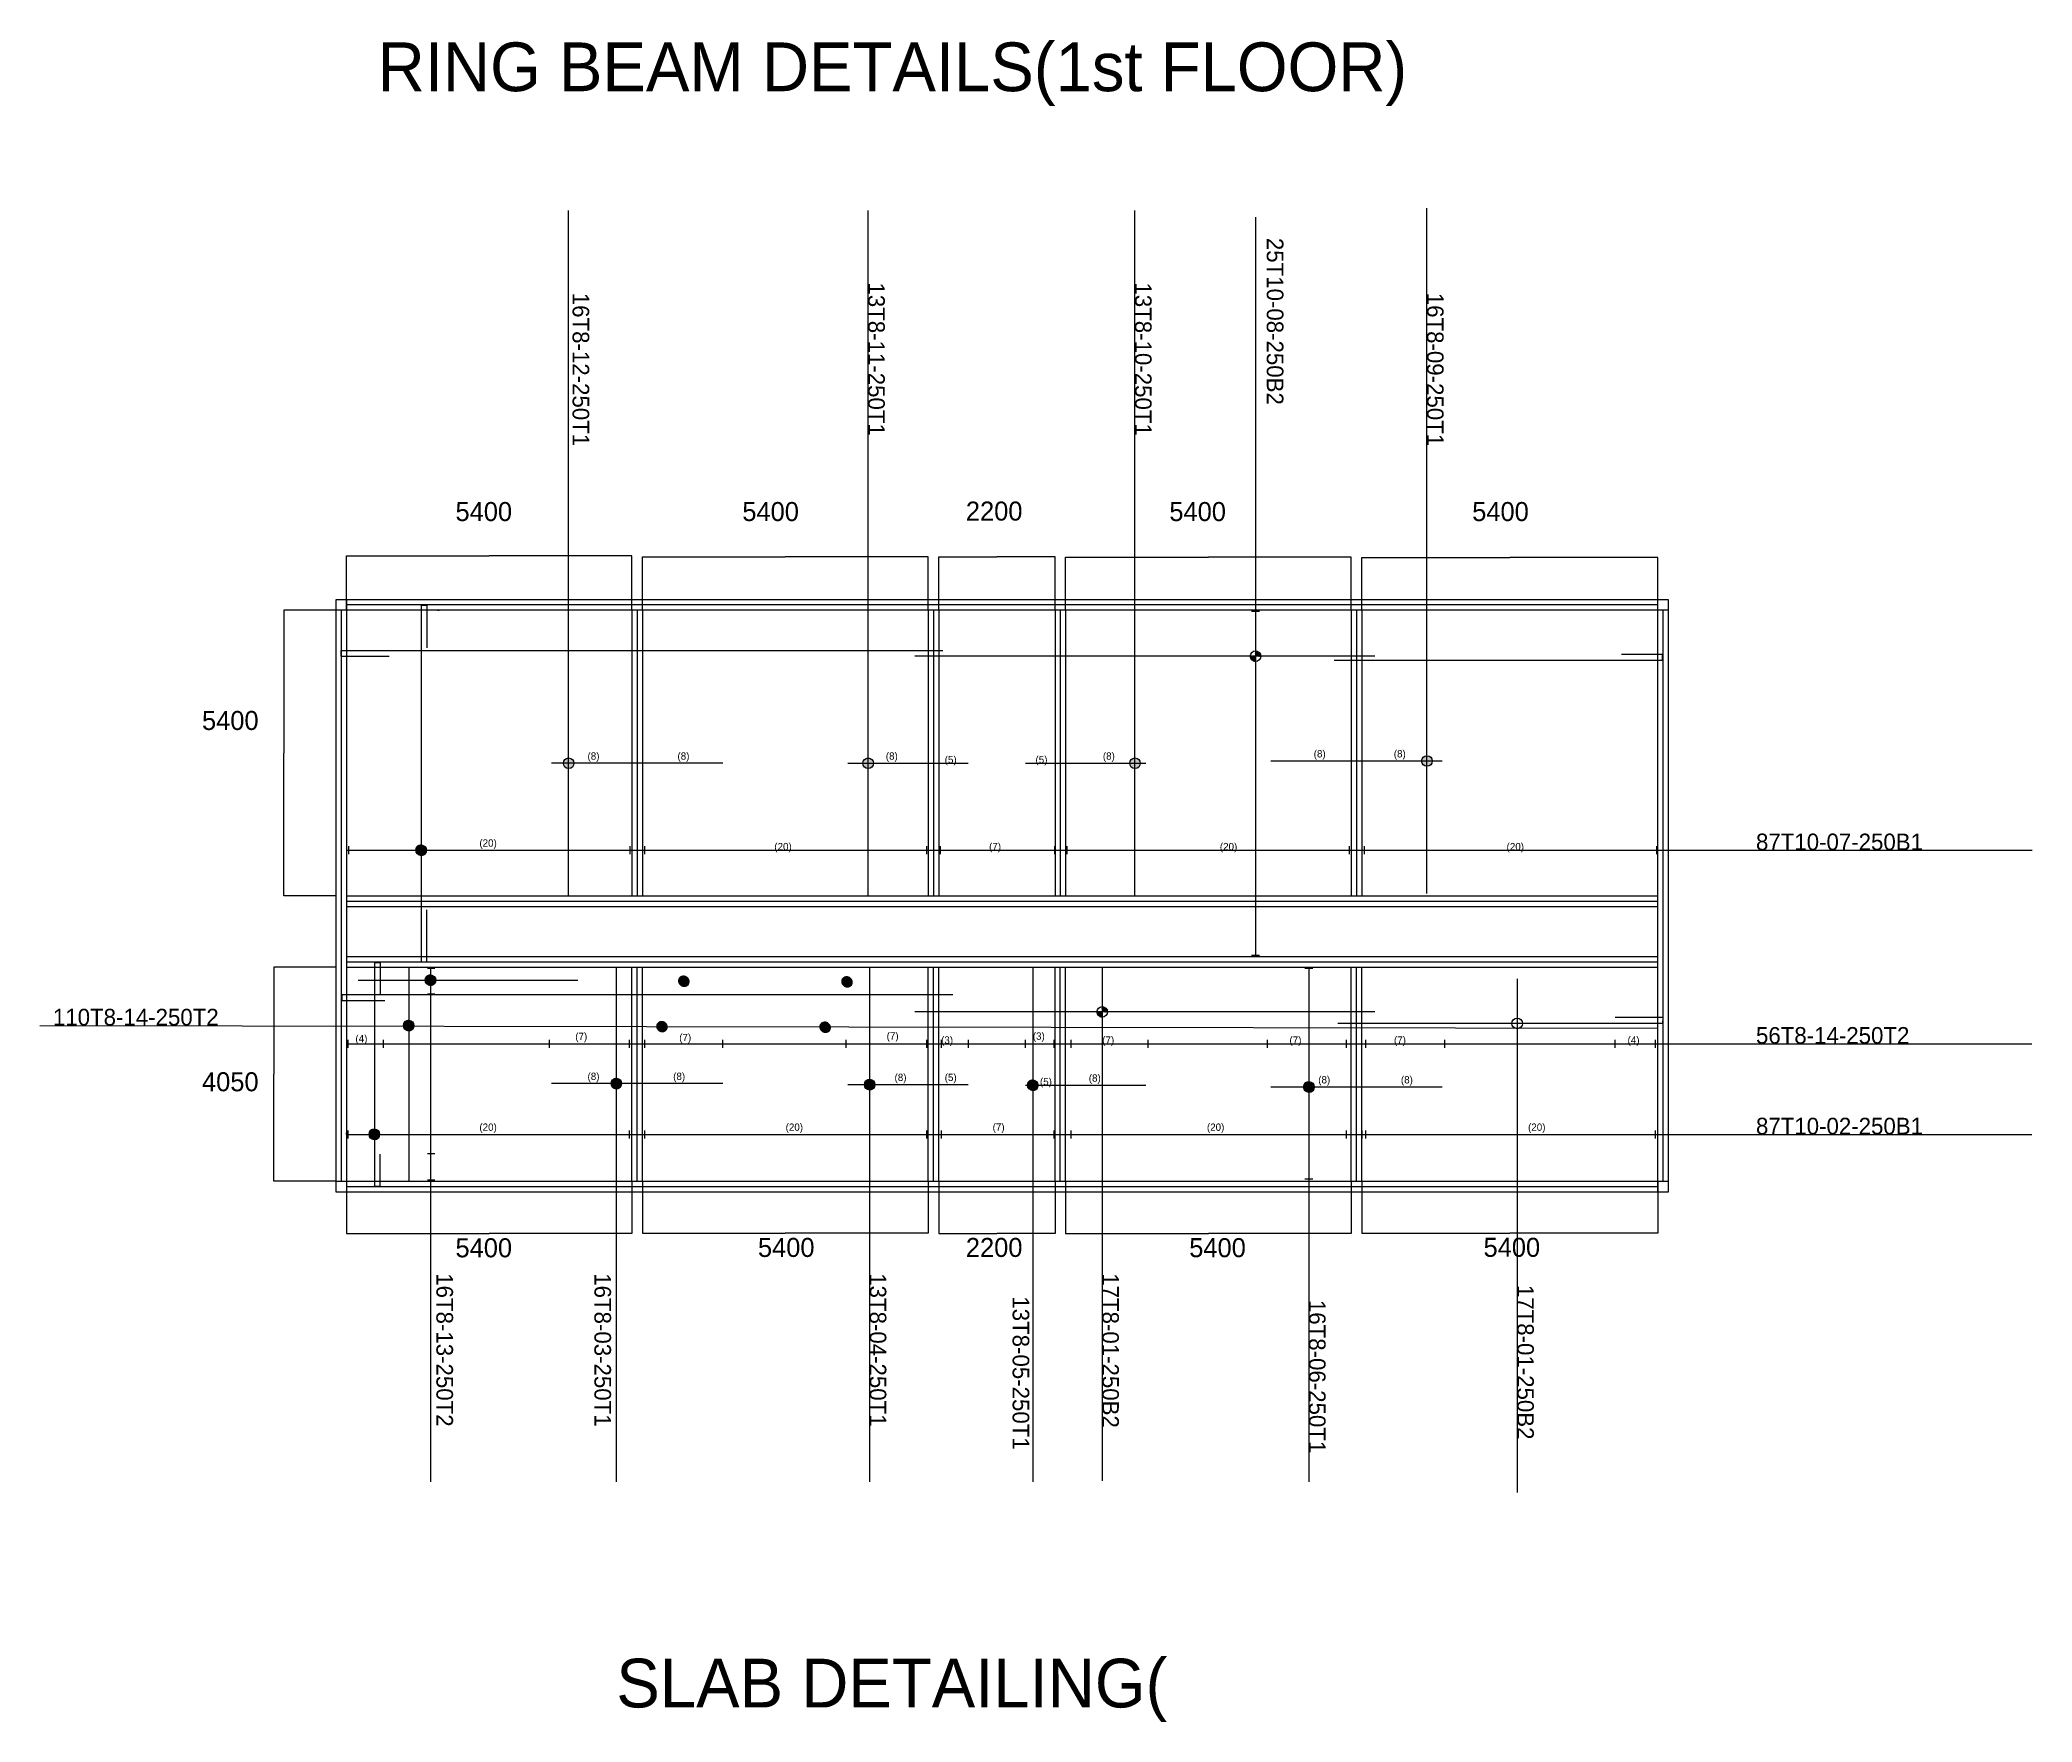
# Model space of a CAD drawing. Header units: millimetres. Extents: x 323482 to 503016, y 8175 to 72038.
# Drawn here: x 323482 to 361154, y 23275 to 55091 of the extents above; entities that cross this region are included whole.
import ezdxf

# ---------------------------------------------------------------- set-up
doc = ezdxf.new("R2010")
doc.units = ezdxf.units.MM
doc.header["$MEASUREMENT"] = 0
doc.dimstyles.get("Standard").update_dxf_attribs({"dimtxt": 0.18, "dimasz": 0.18, "dimexe": 0.18, "dimexo": 0.0625, "dimgap": 0.09, "dimtad": 0, "dimtih": 1, "dimtoh": 1, "dimdec": 4, "dimzin": 0, "dimdsep": 46, "dimtxsty": 'Standard', "dimcen": 0.09, "dimadec": 0, "dimazin": 0, "dimtfac": 1, "dimtdec": 4, "dimtofl": 0, "dimtmove": 0, "dimatfit": 3, "dimfxl": 1, "dimtolj": 1, "dimtzin": 0, "dimarcsym": 0})
pattern_1 = [(45, (-45111.84966636961, 248.315892408842), (-0.08838834764831845, 0.08838834764831845), [])]

msp = doc.modelspace()

# ---------------------------------------------------------------- texts
for s, height, p in [('RING BEAM DETAILS(1st FLOOR)', 922.4505464062095, (329870.7843901459, 54119.53009469889)), ('5400', 359.7619351819158, (331341.5711687342, 45990.12387214811)), ('5400', 359.7619351819158, (336765.0852611312, 45990.12387214811)), ('2200', 359.7619351819158, (340992.1995166787, 45999.28838944008)), ('5400', 359.7619351819158, (344839.6757957884, 45990.12387214811)), ('5400', 359.7619351819158, (350566.0620108047, 45990.12387214811)), ('5400', 359.7619351819158, (326548.2412148588, 42038.8647838526)), ('(8)', 138.4368276642635, (333838.2189474537, 41477.13629891433)), ('(8)', 138.4368276642635, (335538.8577427736, 41477.13629891433)), ('(8)', 138.4368276642635, (339477.9861506282, 41477.13629891433)), ('(5)', 138.4368276642635, (340591.7907957453, 41409.58857483289)), ('(5)', 138.4368276642635, (342308.7562818961, 41409.58857483289)), ('(8)', 138.4368276642635, (343582.5554501957, 41477.13629891433)), ('(8)', 138.4368276642635, (347569.0717993102, 41519.74903086021)), ('(8)', 138.4368276642635, (349083.4245674631, 41519.74903086021)), ('(20)', 138.4368276642635, (331793.3224616367, 39832.34156434006)), ('87T10-07-250B1', 314.657856836915, (355932.1513496487, 39764.79384025862)), ('(20)', 138.4368276642635, (337370.2194353701, 39764.79384025862)), ('(7)', 138.4368276642635, (341431.0371117466, 39764.79384025862)), ('(20)', 138.4368276642635, (345794.7577675232, 39764.79384025862)), ('(20)', 138.4368276642635, (351216.8091115155, 39764.79384025862)), ('110T8-14-250T2', 314.657856836915, (323729.4224294054, 36451.1527608403)), ('(4)', 138.4368276642635, (329449.3130100912, 36134.02027589037)), ('(7)', 138.4368276642635, (333606.6542732345, 36174.78388121399)), ('(7)', 138.4368276642635, (335572.342793517, 36154.22149903654)), ('(7)', 138.4368276642635, (339494.1010583902, 36183.67076161924)), ('(3)', 138.4368276642635, (340523.9385650188, 36105.94649085584)), ('(3)', 138.4368276642635, (342257.4979933642, 36180.94649085584)), ('(7)', 138.4368276642635, (343570.5364025254, 36105.94649085584)), ('(7)', 138.4368276642635, (347110.9639284535, 36105.94649085584)), ('(7)', 138.4368276642635, (349087.1051297931, 36105.94649085584)), ('(4)', 138.4368276642635, (353503.9191915717, 36105.94649085584)), ('56T8-14-250T2', 314.657856836915, (355932.1513496487, 36105.94646722475)), ('4050', 359.7619351819158, (326548.2412148588, 35206.4700869585)), ('(8)', 138.4368276642635, (333838.2189474537, 35419.05564966286)), ('(8)', 138.4368276642635, (335457.774918776, 35419.05564966286)), ('(8)', 138.4368276642635, (339643.6085691599, 35399.4125592186)), ('(5)', 138.4368276642635, (340591.7907957453, 35399.4125592186)), ('(5)', 138.4368276642635, (342393.0854879101, 35320.09396211024)), ('(8)', 138.4368276642635, (343316.3062715528, 35387.64168619167)), ('(8)', 138.4368276642635, (347655.344356226, 35354.49145358278)), ('(8)', 138.4368276642635, (349218.2946532629, 35354.49145358278)), ('87T10-02-250B1', 314.657856836915, (355932.1513496487, 34391.07478747902)), ('(20)', 138.4368276642635, (331793.3224616367, 34458.62251156045)), ('(20)', 138.4368276642635, (337584.143268273, 34458.62251156045)), ('(7)', 138.4368276642635, (341498.1232568661, 34458.62251156045)), ('(20)', 138.4368276642635, (345550.4013705885, 34458.62251156045)), ('(20)', 138.4368276642635, (351622.352162149, 34458.62251156045)), ('5400', 359.7619351819158, (331341.5711687342, 32066.34838502599)), ('5400', 359.7619351819158, (337060.4316849061, 32073.20941329026)), ('2200', 359.7619351819158, (340992.1995166787, 32073.20941329026)), ('5400', 359.7619351819158, (345215.5881787413, 32068.57762842277)), ('5400', 359.7619351819158, (350780.5630558827, 32075.86402468594)), ('SLAB DETAILING(', 922.4505464062095, (334382.1969362838, 23552.63594082074))]:
    msp.add_text(s, height=height).set_placement(p)
for s, p in [('25T10-08-250B2', (346681.7834997498, 51345.94025305217)), ('16T8-12-250T1', (333555.351196079, 50307.31704826211)), ('13T8-11-250T1', (339144.1173011758, 50502.80012363195)), ('13T8-10-250T1', (344189.3117574402, 50502.80012363195)), ('16T8-09-250T1', (349710.4701398821, 50307.31704826211)), ('16T8-13-250T2', (330980.1026437184, 31765.15886880086)), ('16T8-03-250T1', (333967.8556841667, 31765.15886880086)), ('13T8-04-250T1', (339172.8872234623, 31765.15886880086)), ('17T8-01-250B2', (343570.5363202752, 31765.15886880086)), ('13T8-05-250T1', (341875.8587218118, 31328.5405336615)), ('17T8-01-250B2', (351416.7305502151, 31544.79949260213)), ('16T8-06-250T1', (347479.1871235203, 31260.60979864281))]:
    msp.add_text(s, height=314.657856836915, rotation=270).set_placement(p)

# ---------------------------------------------------------------- blocks, each defined once
blk = doc.blocks.new('*D397')
at = {"color": 0, "lineweight": -2, "transparency": 16777216}
for p, q in [((329277.8386178822, 44303.60257771092), (329277.8386178822, 45332.28321071395)), ((329278.0186178822, 45332.10321071395), (331977.4486178822, 45332.10321071395)), ((334677.6586178822, 45332.10321071395), (331978.2286178822, 45332.10321071395)), ((334677.8386178822, 44303.60257771092), (334677.8386178822, 45332.28321071395))]:
    blk.add_line(p, q, dxfattribs=at)
at = {"color": 0, "transparency": 16777216}
for points in [[(329278.0186178822, 45332.13321071395), (329278.0186178822, 45332.07321071396), (329277.8386178822, 45332.10321071395)], [(334677.6586178822, 45332.13321071395), (334677.6586178822, 45332.07321071396), (334677.8386178822, 45332.10321071395)]]:
    blk.add_solid(points, dxfattribs=at)
at = {"layer": 'Defpoints', "color": 0, "transparency": 16777216}
for p in [(334677.8386178822, 45332.10321071395), (329277.8386178822, 44303.54007771092), (334677.8386178822, 44303.54007771092)]:
    blk.add_point(p, dxfattribs=at)
at = {"color": 0, "transparency": 16777216, "insert": (331977.8386178822, 45332.10321071395), "char_height": 0.18, "attachment_point": 5}
blk.add_mtext('\\A1;5400', dxfattribs=at)
blk = doc.blocks.new('*D398')
at = {"color": 0, "lineweight": -2, "transparency": 16777216}
for p, q in [((334877.8386178822, 44303.60257771092), (334877.8386178822, 45316.78878752569)), ((334878.0186178822, 45316.60878752569), (337577.4486178822, 45316.60878752569)), ((340277.6586178822, 45316.60878752569), (337578.2286178822, 45316.60878752569)), ((340277.8386178822, 44303.60257771092), (340277.8386178822, 45316.78878752569))]:
    blk.add_line(p, q, dxfattribs=at)
at = {"color": 0, "transparency": 16777216}
for points in [[(334878.0186178822, 45316.63878752568), (334878.0186178822, 45316.57878752569), (334877.8386178822, 45316.60878752569)], [(340277.6586178822, 45316.63878752568), (340277.6586178822, 45316.57878752569), (340277.8386178822, 45316.60878752569)]]:
    blk.add_solid(points, dxfattribs=at)
at = {"layer": 'Defpoints', "color": 0, "transparency": 16777216}
for p in [(340277.8386178822, 45316.60878752569), (334877.8386178822, 44303.54007771092), (340277.8386178822, 44303.54007771092)]:
    blk.add_point(p, dxfattribs=at)
at = {"color": 0, "transparency": 16777216, "insert": (337577.8386178822, 45316.60878752569), "char_height": 0.18, "attachment_point": 5}
blk.add_mtext('\\A1;5400', dxfattribs=at)
blk = doc.blocks.new('*D399')
at = {"color": 0, "lineweight": -2, "transparency": 16777216}
for p, q in [((340477.8386178822, 44303.60257771092), (340477.8386178822, 45315.55206945685)), ((340478.0186178822, 45315.37206945685), (341577.4486178822, 45315.37206945685)), ((342677.6586178822, 45315.37206945685), (341578.2286178822, 45315.37206945685)), ((342677.8386178822, 44303.60257771092), (342677.8386178822, 45315.55206945685))]:
    blk.add_line(p, q, dxfattribs=at)
at = {"color": 0, "transparency": 16777216}
for points in [[(340478.0186178822, 45315.40206945685), (340478.0186178822, 45315.34206945686), (340477.8386178822, 45315.37206945685)], [(342677.6586178822, 45315.40206945685), (342677.6586178822, 45315.34206945686), (342677.8386178822, 45315.37206945685)]]:
    blk.add_solid(points, dxfattribs=at)
at = {"layer": 'Defpoints', "color": 0, "transparency": 16777216}
for p in [(342677.8386178822, 45315.37206945685), (340477.8386178822, 44303.54007771092), (342677.8386178822, 44303.54007771092)]:
    blk.add_point(p, dxfattribs=at)
at = {"color": 0, "transparency": 16777216, "insert": (341577.8386178822, 45315.37206945685), "char_height": 0.18, "attachment_point": 5}
blk.add_mtext('\\A1;2200', dxfattribs=at)
blk = doc.blocks.new('*D400')
at = {"color": 0, "lineweight": -2, "transparency": 16777216}
for p, q in [((342877.8386178822, 44303.60257771092), (342877.8386178822, 45307.29677942077)), ((342878.0186178822, 45307.11677942076), (345577.4486178822, 45307.11677942076)), ((348277.6586178822, 45307.11677942076), (345578.2286178822, 45307.11677942076)), ((348277.8386178822, 44303.60257771092), (348277.8386178822, 45307.29677942077))]:
    blk.add_line(p, q, dxfattribs=at)
at = {"color": 0, "transparency": 16777216}
for points in [[(342878.0186178822, 45307.14677942076), (342878.0186178822, 45307.08677942077), (342877.8386178822, 45307.11677942076)], [(348277.6586178822, 45307.14677942076), (348277.6586178822, 45307.08677942077), (348277.8386178822, 45307.11677942076)]]:
    blk.add_solid(points, dxfattribs=at)
at = {"layer": 'Defpoints', "color": 0, "transparency": 16777216}
for p in [(348277.8386178822, 45307.11677942076), (342877.8386178822, 44303.54007771092), (348277.8386178822, 44303.54007771092)]:
    blk.add_point(p, dxfattribs=at)
at = {"color": 0, "transparency": 16777216, "insert": (345577.8386178822, 45307.11677942076), "char_height": 0.18, "attachment_point": 5}
blk.add_mtext('\\A1;5400', dxfattribs=at)
blk = doc.blocks.new('*D401')
at = {"color": 0, "lineweight": -2, "transparency": 16777216}
for p, q in [((348477.8386178822, 44303.60257771092), (348477.8386178822, 45301.48341678044)), ((348478.0186178822, 45301.30341678044), (351277.8206353126, 45301.30341678044)), ((354078.3726527429, 45301.30341678044), (351278.5706353126, 45301.30341678044)), ((354078.5526527429, 44303.60257771092), (354078.5526527429, 45301.48341678044))]:
    blk.add_line(p, q, dxfattribs=at)
at = {"color": 0, "transparency": 16777216}
for points in [[(348478.0186178822, 45301.33341678044), (348478.0186178822, 45301.27341678044), (348477.8386178822, 45301.30341678044)], [(354078.3726527429, 45301.33341678044), (354078.3726527429, 45301.27341678044), (354078.5526527429, 45301.30341678044)]]:
    blk.add_solid(points, dxfattribs=at)
at = {"layer": 'Defpoints', "color": 0, "transparency": 16777216}
for p in [(354078.5526527429, 45301.30341678044), (348477.8386178822, 44303.54007771092), (354078.5526527429, 44303.54007771092)]:
    blk.add_point(p, dxfattribs=at)
at = {"color": 0, "transparency": 16777216, "insert": (351278.1956353126, 45301.30341678044), "char_height": 0.18, "attachment_point": 5}
blk.add_mtext('\\A1;5601', dxfattribs=at)
blk = doc.blocks.new('*D402')
at = {"color": 0, "lineweight": -2, "transparency": 16777216}
for p, q in [((329277.8386178822, 33503.47757771092), (329277.8386178822, 32515.56967497052)), ((334677.8386178822, 33503.47757771092), (334677.8386178822, 32515.56967497052)), ((329278.0186178822, 32515.74967497052), (331977.4486178822, 32515.74967497052)), ((334677.6586178822, 32515.74967497052), (331978.2286178822, 32515.74967497052))]:
    blk.add_line(p, q, dxfattribs=at)
at = {"color": 0, "transparency": 16777216}
for points in [[(329278.0186178822, 32515.77967497052), (329278.0186178822, 32515.71967497053), (329277.8386178822, 32515.74967497052)], [(334677.6586178822, 32515.77967497052), (334677.6586178822, 32515.71967497053), (334677.8386178822, 32515.74967497052)]]:
    blk.add_solid(points, dxfattribs=at)
at = {"layer": 'Defpoints', "color": 0, "transparency": 16777216}
for p in [(329277.8386178822, 33503.54007771092), (334677.8386178822, 33503.54007771092), (334677.8386178822, 32515.74967497052)]:
    blk.add_point(p, dxfattribs=at)
at = {"color": 0, "transparency": 16777216, "insert": (331977.8386178822, 32515.74967497052), "char_height": 0.18, "attachment_point": 5}
blk.add_mtext('\\A1;5400', dxfattribs=at)
blk = doc.blocks.new('*D403')
at = {"color": 0, "lineweight": -2, "transparency": 16777216}
for p, q in [((334877.8386178822, 33503.47757771092), (334877.8386178822, 32522.4307032348)), ((340277.8386178822, 33503.47757771092), (340277.8386178822, 32522.4307032348)), ((334878.0186178822, 32522.6107032348), (337577.4486178822, 32522.6107032348)), ((340277.6586178822, 32522.6107032348), (337578.2286178822, 32522.6107032348))]:
    blk.add_line(p, q, dxfattribs=at)
at = {"color": 0, "transparency": 16777216}
for points in [[(334878.0186178822, 32522.6407032348), (334878.0186178822, 32522.5807032348), (334877.8386178822, 32522.6107032348)], [(340277.6586178822, 32522.6407032348), (340277.6586178822, 32522.5807032348), (340277.8386178822, 32522.6107032348)]]:
    blk.add_solid(points, dxfattribs=at)
at = {"layer": 'Defpoints', "color": 0, "transparency": 16777216}
for p in [(334877.8386178822, 33503.54007771092), (340277.8386178822, 33503.54007771092), (340277.8386178822, 32522.6107032348)]:
    blk.add_point(p, dxfattribs=at)
at = {"color": 0, "transparency": 16777216, "insert": (337577.8386178822, 32522.6107032348), "char_height": 0.18, "attachment_point": 5}
blk.add_mtext('\\A1;5400', dxfattribs=at)
blk = doc.blocks.new('*D404')
at = {"color": 0, "lineweight": -2, "transparency": 16777216}
for p, q in [((340477.8386178822, 33503.47757771092), (340477.8386178822, 32516.70398963144)), ((342677.8386178822, 33503.47757771092), (342677.8386178822, 32516.70398963144)), ((340478.0186178822, 32516.88398963144), (341577.4486178822, 32516.88398963144)), ((342677.6586178822, 32516.88398963144), (341578.2286178822, 32516.88398963144))]:
    blk.add_line(p, q, dxfattribs=at)
at = {"color": 0, "transparency": 16777216}
for points in [[(340478.0186178822, 32516.91398963144), (340478.0186178822, 32516.85398963144), (340477.8386178822, 32516.88398963144)], [(342677.6586178822, 32516.91398963144), (342677.6586178822, 32516.85398963144), (342677.8386178822, 32516.88398963144)]]:
    blk.add_solid(points, dxfattribs=at)
at = {"layer": 'Defpoints', "color": 0, "transparency": 16777216}
for p in [(340477.8386178822, 33503.54007771092), (342677.8386178822, 33503.54007771092), (342677.8386178822, 32516.88398963144)]:
    blk.add_point(p, dxfattribs=at)
at = {"color": 0, "transparency": 16777216, "insert": (341577.8386178822, 32516.88398963144), "char_height": 0.18, "attachment_point": 5}
blk.add_mtext('\\A1;2200', dxfattribs=at)
blk = doc.blocks.new('*D405')
at = {"color": 0, "lineweight": -2, "transparency": 16777216}
for p, q in [((342877.8386178822, 33503.47757771092), (342877.8386178822, 32517.79891836731)), ((348277.8386178822, 33503.47757771092), (348277.8386178822, 32517.79891836731)), ((342878.0186178822, 32517.97891836731), (345577.4486178822, 32517.97891836731)), ((348277.6586178822, 32517.97891836731), (345578.2286178822, 32517.97891836731))]:
    blk.add_line(p, q, dxfattribs=at)
at = {"color": 0, "transparency": 16777216}
for points in [[(342878.0186178822, 32518.0089183673), (342878.0186178822, 32517.94891836731), (342877.8386178822, 32517.97891836731)], [(348277.6586178822, 32518.0089183673), (348277.6586178822, 32517.94891836731), (348277.8386178822, 32517.97891836731)]]:
    blk.add_solid(points, dxfattribs=at)
at = {"layer": 'Defpoints', "color": 0, "transparency": 16777216}
for p in [(342877.8386178822, 33503.54007771092), (348277.8386178822, 33503.54007771092), (348277.8386178822, 32517.97891836731)]:
    blk.add_point(p, dxfattribs=at)
at = {"color": 0, "transparency": 16777216, "insert": (345577.8386178822, 32517.97891836731), "char_height": 0.18, "attachment_point": 5}
blk.add_mtext('\\A1;5400', dxfattribs=at)
blk = doc.blocks.new('*D406')
at = {"color": 0, "lineweight": -2, "transparency": 16777216}
for p, q in [((348477.8386178822, 33503.47757771092), (348477.8386178822, 32525.08531463047)), ((354078.5526527429, 33503.47757771092), (354078.5526527429, 32525.08531463047)), ((348478.0186178822, 32525.26531463047), (351277.8206353126, 32525.26531463047)), ((354078.3726527429, 32525.26531463047), (351278.5706353126, 32525.26531463047))]:
    blk.add_line(p, q, dxfattribs=at)
at = {"color": 0, "transparency": 16777216}
for points in [[(348478.0186178822, 32525.29531463047), (348478.0186178822, 32525.23531463047), (348477.8386178822, 32525.26531463047)], [(354078.3726527429, 32525.29531463047), (354078.3726527429, 32525.23531463047), (354078.5526527429, 32525.26531463047)]]:
    blk.add_solid(points, dxfattribs=at)
at = {"layer": 'Defpoints', "color": 0, "transparency": 16777216}
for p in [(348477.8386178822, 33503.54007771092), (354078.5526527429, 33503.54007771092), (354078.5526527429, 32525.26531463047)]:
    blk.add_point(p, dxfattribs=at)
at = {"color": 0, "transparency": 16777216, "insert": (351278.1956353126, 32525.26531463047), "char_height": 0.18, "attachment_point": 5}
blk.add_mtext('\\A1;5601', dxfattribs=at)
blk = doc.blocks.new('*D407')
at = {"color": 0, "lineweight": -2, "transparency": 16777216}
for p, q in [((329077.7761178823, 44303.54007771094), (328098.2620373058, 44303.54007771094)), ((328098.4420373058, 44303.36007771094), (328098.4420373058, 41603.72007771094)), ((328098.4420373058, 38903.72007771094), (328098.4420373058, 41603.36007771094)), ((329077.7761178823, 38903.54007771094), (328098.2620373058, 38903.54007771094))]:
    blk.add_line(p, q, dxfattribs=at)
at = {"color": 0, "transparency": 16777216}
for points in [[(328098.4120373058, 44303.36007771094), (328098.4720373058, 44303.36007771094), (328098.4420373058, 44303.54007771094)], [(328098.4120373058, 38903.72007771094), (328098.4720373058, 38903.72007771094), (328098.4420373058, 38903.54007771094)]]:
    blk.add_solid(points, dxfattribs=at)
at = {"layer": 'Defpoints', "color": 0, "transparency": 16777216}
for p in [(329077.8386178823, 44303.54007771094), (328098.4420373058, 38903.54007771094), (329077.8386178823, 38903.54007771094)]:
    blk.add_point(p, dxfattribs=at)
at = {"color": 0, "transparency": 16777216, "insert": (328098.4420373057, 41603.54007771084), "char_height": 0.18, "attachment_point": 5}
blk.add_mtext('\\A1;5400', dxfattribs=at)
blk = doc.blocks.new('*D408')
at = {"color": 0, "lineweight": -2, "transparency": 16777216}
for p, q in [((329077.7761178823, 37553.54007771094), (327906.1932960957, 37553.54007771094)), ((327906.3732960957, 37553.36007771094), (327906.3732960957, 35528.72007771093)), ((327906.3732960957, 33503.72007771094), (327906.3732960957, 35528.36007771093)), ((329077.7761178823, 33503.54007771094), (327906.1932960957, 33503.54007771094))]:
    blk.add_line(p, q, dxfattribs=at)
at = {"color": 0, "transparency": 16777216}
for points in [[(327906.3432960957, 37553.36007771094), (327906.4032960957, 37553.36007771094), (327906.3732960957, 37553.54007771094)], [(327906.3432960957, 33503.72007771094), (327906.4032960957, 33503.72007771094), (327906.3732960957, 33503.54007771094)]]:
    blk.add_solid(points, dxfattribs=at)
at = {"layer": 'Defpoints', "color": 0, "transparency": 16777216}
for p in [(327906.3732960957, 37553.54007771094), (329077.8386178823, 37553.54007771094), (329077.8386178823, 33503.54007771094)]:
    blk.add_point(p, dxfattribs=at)
at = {"color": 0, "transparency": 16777216, "insert": (327906.3732960956, 35528.54007771083), "char_height": 0.18, "attachment_point": 5}
blk.add_mtext('\\A1;4050', dxfattribs=at)

# ---------------------------------------------------------------- dimensions: what is measured, and where the dimension line sits
for base, p1, p2, override, picture, middle in [((334677.8386178822, 45332.10321071395), (329277.8386178822, 44303.54007771092), (334677.8386178822, 44303.54007771092), {"dimtih": 0, "dimdec": 0}, '*D397', (331977.8386178822, 45332.10321071395)), ((340277.8386178822, 45316.60878752569), (334877.8386178822, 44303.54007771092), (340277.8386178822, 44303.54007771092), {"dimdec": 0}, '*D398', (337577.8386178822, 45316.60878752569)), ((342677.8386178822, 45315.37206945685), (340477.8386178822, 44303.54007771092), (342677.8386178822, 44303.54007771092), {"dimdec": 0}, '*D399', (341577.8386178822, 45315.37206945685)), ((348277.8386178822, 45307.11677942076), (342877.8386178822, 44303.54007771092), (348277.8386178822, 44303.54007771092), {"dimdec": 0}, '*D400', (345577.8386178822, 45307.11677942076)), ((354078.5526527429, 45301.30341678044), (348477.8386178822, 44303.54007771092), (354078.5526527429, 44303.54007771092), {"dimdec": 0}, '*D401', (351278.1956353126, 45301.30341678044)), ((334677.8386178822, 32515.74967497052), (329277.8386178822, 33503.54007771092), (334677.8386178822, 33503.54007771092), {"dimdec": 0}, '*D402', (331977.8386178822, 32515.74967497052)), ((342677.8386178822, 32516.88398963144), (340477.8386178822, 33503.54007771092), (342677.8386178822, 33503.54007771092), {"dimdec": 0}, '*D404', (341577.8386178822, 32516.88398963144)), ((348277.8386178822, 32517.97891836731), (342877.8386178822, 33503.54007771092), (348277.8386178822, 33503.54007771092), {"dimdec": 0}, '*D405', (345577.8386178822, 32517.97891836731)), ((354078.5526527429, 32525.26531463047), (348477.8386178822, 33503.54007771092), (354078.5526527429, 33503.54007771092), {"dimdec": 0}, '*D406', (351278.1956353126, 32525.26531463047))]:
    dim = msp.add_linear_dim(base=base, p1=p1, p2=p2, dimstyle='Standard', override=override)
    dim.commit()
    dim.dimension.update_dxf_attribs({"geometry": picture, "text_midpoint": middle})
dim = msp.add_linear_dim(base=(328098.4420373058, 38903.54007771094), p1=(329077.8386178822, 44303.54007771092), p2=(329077.8386178822, 38903.54007771092), angle=90, dimstyle='Standard', override={"dimdec": 0})
dim.commit()
dim.dimension.update_dxf_attribs({"geometry": '*D407', "text_midpoint": (328098.4420373057, 41603.54007771084)})
dim = msp.add_linear_dim(base=(327906.3732960957, 37553.54007771094), p1=(329077.8386178822, 33503.54007771092), p2=(329077.8386178822, 37553.54007771092), angle=90, dimstyle='Standard', override={"dimdec": 0})
dim.commit()
dim.dimension.update_dxf_attribs({"geometry": '*D408', "text_midpoint": (327906.3732960956, 35528.54007771083), "dimtype": 160})
dim = msp.add_linear_dim(base=(340277.8386178822, 32522.6107032348), p1=(334877.8386178822, 33503.54007771092), p2=(340277.8386178822, 33503.54007771092), dimstyle='Standard', override={"dimdec": 0})
dim.commit()
dim.dimension.update_dxf_attribs({"geometry": '*D403', "text_midpoint": (337577.8386178822, 32522.6107032348), "dimtype": 160})

# ---------------------------------------------------------------- hatches: boundary and pattern name
h = msp.add_hatch()
h.set_pattern_fill('ANSI31', color=256)
h.set_pattern_definition(pattern_1)
h.paths.add_polyline_path([(346469.8405062133, 43534.8927447997), (346469.8405062133, 43434.8927447997), (346569.8405062133, 43434.89275403094, 0.4142135353354306)])
h.paths.add_polyline_path([(346469.8405062133, 43434.8927447997), (346369.8405062133, 43434.89273556847, 0.4142135353354439), (346469.8405062133, 43334.8927447997)])
h = msp.add_hatch()
h.set_pattern_fill('ANSI31', color=256, scale=10)
h.set_pattern_definition([(45, (333472.7118146406, 41452.34531813046), (-0.8838834764831844, 0.8838834764831844), [])])
h.paths.add_polyline_path([(333481.0961913452, 41509.58857483289, 0.4142135623730951), (333381.0961913452, 41409.58857483289), (333481.0961913452, 41409.58857483289)])
h.paths.add_polyline_path([(333481.0961913452, 41509.58857483289), (333481.0961913452, 41409.58857483289), (333581.0961913452, 41409.58857483289, 0.4142135623730951)])
h.paths.add_polyline_path([(333581.0961913452, 41409.58857483289), (333481.0961913452, 41409.58857483289), (333481.0961913452, 41309.58857483289, 0.4142135623730951)])
h.paths.add_polyline_path([(333481.0961913452, 41409.58857483289), (333381.0961913452, 41409.58857483289, 0.4142135623730951), (333481.0961913452, 41309.58857483289)])
h.paths.add_polyline_path([(339144.1173011758, 41509.58857483289), (339144.1173011758, 41409.58857483289), (339244.1173011758, 41409.58857483289, 0.4142135623730951)])
h.paths.add_polyline_path([(339244.1173011758, 41409.58857483289), (339144.1173011758, 41409.58857483289), (339144.1173011758, 41309.58857483289, 0.4142135623730924)])
h.paths.add_polyline_path([(339144.1173011758, 41409.58857483289), (339044.1173011758, 41409.58857483289, 0.4142135623730951), (339144.1173011758, 41309.58857483289)])
h.paths.add_polyline_path([(339144.1173011758, 41509.58857483289, 0.4142135623730951), (339044.1173011758, 41409.58857483289), (339144.1173011758, 41409.58857483289)])
h.paths.add_polyline_path([(344289.3117574402, 41409.58857483289), (344189.3117574402, 41409.58857483289), (344189.3117574402, 41309.58857483289, 0.4142135623730951)])
h.paths.add_polyline_path([(344189.3117574402, 41509.58857483289), (344189.3117574402, 41409.58857483289), (344289.3117574402, 41409.58857483289, 0.4142135623730951)])
h.paths.add_polyline_path([(344189.3117574402, 41509.58857483289, 0.4142135623730951), (344089.3117574402, 41409.58857483289), (344189.3117574402, 41409.58857483289)])
h.paths.add_polyline_path([(344189.3117574402, 41409.58857483289), (344089.3117574402, 41409.58857483289, 0.4142135623730951), (344189.3117574402, 41309.58857483289)])
h.paths.add_polyline_path([(349810.4701398821, 41452.20130677877), (349710.4701398821, 41452.20130677877), (349710.4701398821, 41352.20130677877, 0.4142135623731003)])
h.paths.add_polyline_path([(349710.4701398821, 41552.20130677877), (349710.4701398821, 41452.20130677877), (349810.4701398821, 41452.20130677877, 0.4142135623730951)])
h.paths.add_polyline_path([(349710.4701398821, 41552.20130677877, 0.4142135623730951), (349610.4701398821, 41452.20130677877), (349710.4701398821, 41452.20130677877)])
h.paths.add_polyline_path([(349710.4701398821, 41452.20130677877), (349610.4701398821, 41452.20130677877, 0.4142135623730951), (349710.4701398821, 41352.20130677877)])
h = msp.add_hatch()
h.set_pattern_fill('ANSI31', color=256)
h.set_pattern_definition(pattern_1)
h.paths.add_polyline_path([(330692.2402715398, 39864.79384025888, 0.4142135623737477), (330592.2402715398, 39764.79384025862), (330692.2402715398, 39764.79384025862)])
h.paths.add_polyline_path([(330792.2402715398, 39764.79384025862), (330692.2402715398, 39764.79384025862), (330692.2402715398, 39664.79384025888, 0.4142135623724476)])
h.paths.add_polyline_path([(330692.2402715398, 39864.79384025888), (330692.2402715398, 39764.79384025862), (330792.2402715398, 39764.79384025862, 0.4142135623740327)])
h.paths.add_polyline_path([(330692.2402715398, 39764.79384025862), (330592.2402715398, 39764.79384025862, 0.4142135623721575), (330692.2402715398, 39664.79384025888)])
h = msp.add_hatch()
h.set_pattern_fill('ANSI31', color=256, scale=10)
h.set_pattern_definition([(45, (330855.2568191329, 37346.68961359666), (-0.8838834764831844, 0.8838834764831844), [])])
h.paths.add_polyline_path([(330868.6123692433, 37406.84022289841, 0.4142135623730951), (330768.6123692433, 37306.84022289841), (330868.6123692433, 37306.84022289841)])
h.paths.add_polyline_path([(330968.6123692433, 37306.84022289841), (330868.6123692433, 37306.84022289841), (330868.6123692433, 37206.84022289841, 0.4142135623730951)])
h.paths.add_polyline_path([(330868.6123692433, 37406.84022289841), (330868.6123692433, 37306.84022289841), (330968.6123692433, 37306.84022289841, 0.4142135623730951)])
h.paths.add_polyline_path([(330868.6123692433, 37306.84022289841), (330768.6123692433, 37306.84022289841, 0.4142135623730951), (330868.6123692433, 37206.84022289841)])
h.paths.add_polyline_path([(335659.3026721757, 37387.19713245414), (335659.3026721757, 37287.19713245414), (335759.3026721757, 37287.19713245414, 0.4142135623730951)])
h.paths.add_polyline_path([(335659.3026721757, 37387.19713245414, 0.4142135623730951), (335559.3026721757, 37287.19713245414), (335659.3026721757, 37287.19713245414)])
h.paths.add_polyline_path([(335659.3026721757, 37287.19713245414), (335559.3026721757, 37287.19713245414, 0.4142135623730951), (335659.3026721757, 37187.19713245414)])
h.paths.add_polyline_path([(335759.3026721757, 37287.19713245414), (335659.3026721757, 37287.19713245414), (335659.3026721757, 37187.19713245414, 0.4142135623730951)])
h.paths.add_polyline_path([(338843.9133598274, 37275.42625942722), (338743.9133598274, 37275.42625942722), (338743.9133598274, 37175.42625942722, 0.4142135623730951)])
h.paths.add_polyline_path([(338743.9133598274, 37375.42625942722), (338743.9133598274, 37275.42625942722), (338843.9133598274, 37275.42625942722, 0.4142135623730951)])
h.paths.add_polyline_path([(338743.9133598274, 37375.42625942722, 0.4142135623730951), (338643.9133598274, 37275.42625942722), (338743.9133598274, 37275.42625942722)])
h.paths.add_polyline_path([(338743.9133598274, 37275.42625942722), (338643.9133598274, 37275.42625942722, 0.4142135623730951), (338743.9133598274, 37175.42625942722)])
h = msp.add_hatch()
h.set_pattern_fill('ANSI31', color=256, scale=10)
h.set_pattern_definition([(45, (330441.8321508655, 36488.43698341365), (-0.8838834764831844, 0.8838834764831844), [])])
h.paths.add_polyline_path([(330455.1877009758, 36548.5875927154, 0.4142135623730951), (330355.1877009758, 36448.5875927154), (330455.1877009758, 36448.5875927154)])
h.paths.add_polyline_path([(330555.1877009758, 36448.5875927154), (330455.1877009758, 36448.5875927154), (330455.1877009758, 36348.5875927154, 0.4142135623730951)])
h.paths.add_polyline_path([(330455.1877009758, 36548.5875927154), (330455.1877009758, 36448.5875927154), (330555.1877009758, 36448.5875927154, 0.4142135623730951)])
h.paths.add_polyline_path([(330455.1877009758, 36448.5875927154), (330355.1877009758, 36448.5875927154, 0.4142135623730951), (330455.1877009758, 36348.5875927154)])
h.paths.add_polyline_path([(335245.8780039082, 36528.94450227114), (335245.8780039082, 36428.94450227114), (335345.8780039082, 36428.94450227114, 0.4142135623730951)])
h.paths.add_polyline_path([(335245.8780039082, 36528.94450227114, 0.4142135623730951), (335145.8780039082, 36428.94450227114), (335245.8780039082, 36428.94450227114)])
h.paths.add_polyline_path([(335245.8780039082, 36428.94450227114), (335145.8780039082, 36428.94450227114, 0.4142135623730951), (335245.8780039082, 36328.94450227114)])
h.paths.add_polyline_path([(335345.8780039082, 36428.94450227114), (335245.8780039082, 36428.94450227114), (335245.8780039082, 36328.94450227114, 0.4142135623730951)])
h.paths.add_polyline_path([(338430.4886915599, 36417.17362924421), (338330.4886915599, 36417.17362924421), (338330.4886915599, 36317.17362924421, 0.4142135623730951)])
h.paths.add_polyline_path([(338330.4886915599, 36517.17362924421), (338330.4886915599, 36417.17362924421), (338430.4886915599, 36417.17362924421, 0.4142135623730951)])
h.paths.add_polyline_path([(338330.4886915599, 36517.17362924421, 0.4142135623730951), (338230.4886915599, 36417.17362924421), (338330.4886915599, 36417.17362924421)])
h.paths.add_polyline_path([(338330.4886915599, 36417.17362924421), (338230.4886915599, 36417.17362924421, 0.4142135623730951), (338330.4886915599, 36317.17362924421)])
h = msp.add_hatch()
h.set_pattern_fill('ANSI31', color=256)
h.set_pattern_definition([(45, (-45111.84966636961, -79.15924844600522), (-0.08838834764831845, 0.08838834764831845), [])])
h.paths.add_polyline_path([(343570.5363202752, 36807.77650729824), (343570.5363202752, 36707.77650729824), (343670.5363202748, 36707.77679964623, 0.4142127061059261)])
h.paths.add_polyline_path([(343570.5363202752, 36707.77650729824), (343470.5363202756, 36707.77621495026, 0.4142127061059386), (343570.5363202752, 36607.77650729824)])
h = msp.add_hatch()
h.set_pattern_fill('ANSI31', color=256, scale=10)
h.set_pattern_definition([(45, (334368.8413704196, 35391.35731627967), (-0.8838834764831844, 0.8838834764831844), [])])
h.paths.add_polyline_path([(334382.1969205299, 35451.50792558143, 0.4142135623730951), (334282.1969205299, 35351.50792558143), (334382.1969205299, 35351.50792558143)])
h.paths.add_polyline_path([(334482.1969205299, 35351.50792558143), (334382.1969205299, 35351.50792558143), (334382.1969205299, 35251.50792558143, 0.4142135623730951)])
h.paths.add_polyline_path([(334382.1969205299, 35451.50792558143), (334382.1969205299, 35351.50792558143), (334482.1969205299, 35351.50792558143, 0.4142135623730951)])
h.paths.add_polyline_path([(334382.1969205299, 35351.50792558143), (334282.1969205299, 35351.50792558143, 0.4142135623730951), (334382.1969205299, 35251.50792558143)])
h.paths.add_polyline_path([(339172.8872234623, 35431.86483513716), (339172.8872234623, 35331.86483513716), (339272.8872234623, 35331.86483513716, 0.4142135623730951)])
h.paths.add_polyline_path([(339172.8872234623, 35431.86483513716, 0.4142135623730951), (339072.8872234623, 35331.86483513716), (339172.8872234623, 35331.86483513716)])
h.paths.add_polyline_path([(339172.8872234623, 35331.86483513716), (339072.8872234623, 35331.86483513716, 0.4142135623730951), (339172.8872234623, 35231.86483513716)])
h.paths.add_polyline_path([(339272.8872234623, 35331.86483513716), (339172.8872234623, 35331.86483513716), (339172.8872234623, 35231.86483513716, 0.4142135623730951)])
h.paths.add_polyline_path([(342357.497911114, 35320.09396211024), (342257.497911114, 35320.09396211024), (342257.497911114, 35220.09396211024, 0.4142135623730951)])
h.paths.add_polyline_path([(342257.497911114, 35420.09396211024), (342257.497911114, 35320.09396211024), (342357.497911114, 35320.09396211024, 0.4142135623730951)])
h.paths.add_polyline_path([(342257.497911114, 35420.09396211024, 0.4142135623730951), (342157.497911114, 35320.09396211024), (342257.497911114, 35320.09396211024)])
h.paths.add_polyline_path([(342257.497911114, 35320.09396211024), (342157.497911114, 35320.09396211024, 0.4142135623730951), (342257.497911114, 35220.09396211024)])
h = msp.add_hatch()
h.set_pattern_fill('ANSI31', color=256)
h.set_pattern_definition(pattern_1)
h.paths.add_polyline_path([(347479.1871235203, 35386.94372950134, 0.4142135623730951), (347379.1871235203, 35286.94372950134), (347479.1871235203, 35286.94372950134)])
h.paths.add_polyline_path([(347579.1871235203, 35286.94372950134), (347479.1871235203, 35286.94372950134), (347479.1871235203, 35186.94372950134, 0.4142135623730951)])
h.paths.add_polyline_path([(347479.1871235203, 35386.94372950134), (347479.1871235203, 35286.94372950134), (347579.1871235203, 35286.94372950134, 0.4142135623730951)])
h.paths.add_polyline_path([(347479.1871235203, 35286.94372950134), (347379.1871235203, 35286.94372950134, 0.4142135623730951), (347479.1871235203, 35186.94372950134)])
h = msp.add_hatch()
h.set_pattern_fill('ANSI31', color=256)
h.set_pattern_definition(pattern_1)
h.paths.add_polyline_path([(329807.4748200579, 34491.07478747902, 0.4142135623730951), (329707.4748200579, 34391.07478747902), (329807.4748200579, 34391.07478747902)])
h.paths.add_polyline_path([(329807.4748200579, 34491.07478747902), (329807.4748200579, 34391.07478747902), (329907.4748200579, 34391.07478747902, 0.4142135623730951)])
h.paths.add_polyline_path([(329907.4748200579, 34391.07478747902), (329807.4748200579, 34391.07478747902), (329807.4748200579, 34291.07478747902, 0.4142135623730951)])
h.paths.add_polyline_path([(329807.4748200579, 34391.07478747902), (329707.4748200579, 34391.07478747902, 0.4142135623730951), (329807.4748200579, 34291.07478747902)])

# ---------------------------------------------------------------- linework, layer by layer
for p, q in [((333481.0961913452, 38903.54007771092), (333481.0961913452, 51864.4813603398)), ((339144.1173011758, 38903.54007771092), (339144.1173011758, 51864.4813603398)), ((344189.3117574402, 38903.54007771092), (344189.3117574402, 51864.48136033979)), ((346469.8405062133, 51739.57159341058), (346469.8405062133, 37752.36671904219)), ((349710.4701398821, 38946.1528096568), (349710.4701398821, 51907.09409228568)), ((354277.8386178822, 44501.91879065918), (329077.8386178822, 44503.54007771092)), ((329077.8386178822, 44503.54007771092), (329077.8386178822, 33303.54007771092)), ((329277.8386178822, 44503.54007771092), (329277.8386178822, 33303.54007771092)), ((354078.5526527429, 33303.54007771092), (354078.5526527429, 44501.93161207801)), ((354278.4110140973, 33303.54007771092), (354277.8386178822, 44501.91879065918)), ((354277.8386178822, 44303.54007771092), (329077.8386178822, 44303.54007771092)), ((329177.8386178822, 44303.54007771092), (329177.8386178822, 33503.54007771092)), ((354078.5463229587, 44403.54646585824), (329277.8386178822, 44403.54007771092)), ((330692.2402715398, 44399.76692629899), (330692.2402715398, 37656.435499619)), ((330692.2402715398, 44399.76692629899), (330802.2300387865, 44399.76692629899)), ((330802.2300387865, 44399.76692629899), (330802.2300387865, 43592.04014632579)), ((330998.5642893384, 44303.54007771092), (331029.9212458769, 44303.54007771092)), ((334677.8386178822, 44303.54007771092), (334677.8386178822, 38903.54007771092)), ((334777.8386178822, 44303.54007771092), (334777.8386178822, 38903.54007771092)), ((334877.8386178822, 44303.54007771092), (334877.8386178822, 38903.54007771092)), ((340277.8386178822, 44303.54007771092), (340277.8386178822, 38903.54007771092)), ((340377.8386178822, 44303.54007771092), (340377.8386178822, 38903.54007771092)), ((340477.8386178822, 44303.54007771092), (340477.8386178822, 38903.54007771092)), ((342677.8386178822, 44303.54007771092), (342677.8386178822, 38903.54007771092)), ((342777.8386178822, 44303.54007771092), (342777.8386178822, 38903.54007771092)), ((342877.8386178822, 44303.54007771092), (342877.8386178822, 38903.54007771092)), ((346544.8405062133, 44281.12172770489), (346394.8405062133, 44281.12172770489)), ((348277.8386178822, 44303.54007771092), (348277.8386178822, 38903.54007771092)), ((348377.8386178822, 44303.54007771092), (348377.8386178822, 38903.54007771092)), ((348477.8386178822, 44303.54007771092), (348477.8386178822, 38903.54007771092)), ((354177.8386178822, 33503.54007771092), (354177.8386178822, 44303.54007771092)), ((329177.8386178822, 43434.89345570212), (329177.87628762, 43544.89344925208)), ((329184.5739992955, 43434.89345570212), (329184.6116690332, 43544.89344925208)), ((329184.5739992955, 43434.89345570212), (330087.8386178822, 43434.89345570212)), ((329184.6116682434, 43544.89114270629), (340557.8386178822, 43544.89114270629)), ((329277.8386178822, 43434.89345570212), (329277.8386178822, 43434.89345570212)), ((348727.8386178822, 43434.8927447997), (340027.8386178822, 43434.8927447997)), ((354162.015630095, 43354.98841037723), (347958.3829740091, 43354.98841037723)), ((354162.015630095, 43464.95101172474), (353391.7437471082, 43464.95101172474)), ((354162.015630095, 43354.98841037723), (354162.015630095, 43464.95101172474)), ((349997.8386178822, 41452.20130677877), (346757.8386178822, 41452.20130677877)), ((336397.8386178822, 41409.58857483289), (333157.8386178822, 41409.58857483289)), ((338757.8386178822, 41409.58857483289), (341037.8386178822, 41409.58857483289)), ((342117.8386178822, 41409.58857483289), (344397.8386178822, 41409.58857483289)), ((329277.8386178822, 39764.79384025862), (361154.0903815129, 39764.79384025862)), ((329320.5303266759, 39839.79384025862), (329320.5303266759, 39689.79384025862)), ((334637.3377268612, 39839.79384025862), (334637.3377268612, 39689.79384025862)), ((334914.1010886077, 39839.79384025862), (334914.1010886077, 39689.79384025862)), ((340248.179461064, 39839.79384025862), (340248.179461064, 39689.79384025862)), ((340504.8877731517, 39839.79384025862), (340504.8877731517, 39689.79384025862)), ((342666.0353655035, 39839.79384025862), (342666.0353655035, 39689.79384025862)), ((342900.8487304507, 39839.79384025862), (342900.8487304507, 39689.79384025862)), ((348239.9371053134, 39839.79384025862), (348239.9371053134, 39689.79384025862)), ((348522.8764505894, 39839.79384025862), (348522.8764505894, 39689.79384025862)), ((354053.6004340821, 39839.79384025862), (354053.6004340821, 39689.79384025862)), ((329277.8386178822, 38903.54007771092), (354078.5526527429, 38903.54007771092)), ((329277.8386178822, 38903.54007771092), (354078.5526527429, 38903.54007771092)), ((329277.8386178822, 38803.54007771092), (354078.5526527429, 38803.54007771092)), ((334677.8386178822, 38903.54007771092), (334677.8386178822, 38903.54007771092)), ((329277.8386178822, 38703.54007771092), (354078.5526527429, 38703.54007771092)), ((330802.0647728944, 37656.435499619), (330802.0647728945, 38637.36671904219)), ((329277.8386178822, 37752.36671904219), (354078.5526527429, 37752.36671904219)), ((346544.8405062132, 37771.66358484922), (346394.8405062132, 37771.66358484922)), ((346544.8405062133, 37752.36671904219), (346394.8405062133, 37752.36671904219)), ((329277.8386178822, 37652.36671904219), (354078.5526527429, 37652.36671904219)), ((329277.8386178822, 37552.36671904219), (354078.5526527429, 37552.36671904219)), ((329503.6145777241, 37306.43641892658), (333657.8386178822, 37306.43641892658)), ((329807.4748200579, 37642.00366786739), (329807.4748200579, 33409.61373016437)), ((329807.4748200579, 37642.00366786739), (329917.4751585781, 37642.00366786739)), ((329917.4751585781, 37642.00366786739), (329915.9866361512, 37042.10023154013)), ((330456.2549584733, 37552.36671904219), (330456.2549584733, 33503.54007771092)), ((330692.2402705679, 37656.435499619), (330802.0647728945, 37656.435499619)), ((330802.0647728945, 37646.15554453884), (330802.0647728945, 37646.15554453884)), ((330810.2187660397, 37533.05482957816), (330949.179972379, 37533.05482957816)), ((330868.6734800418, 37552.36671904219), (330868.6734800418, 27818.00997588633)), ((334382.1969205299, 37552.36671904219), (334382.1969205299, 27818.00997588633)), ((334677.8386178822, 33503.54007771092), (334677.8386178822, 37553.54007771092)), ((334677.8386178822, 33503.54007771092), (334677.8386178822, 37553.54007771092)), ((334777.8386178822, 33503.54007771092), (334777.8386178822, 37553.54007771092)), ((334877.8386178822, 33503.54007771092), (334877.8386178822, 37553.54007771092)), ((339172.8872234623, 37552.36671904219), (339172.8872234623, 27818.00997588633)), ((340277.8386178822, 33503.54007771092), (340277.8386178822, 37553.54007771092)), ((340377.8386178822, 33503.54007771092), (340377.8386178822, 37553.54007771092)), ((340477.8386178822, 33503.54007771092), (340477.8386178822, 37553.54007771092)), ((342257.497911114, 37552.36671904219), (342257.497911114, 27818.00997588633)), ((342677.8386178822, 33503.54007771092), (342677.8386178822, 37553.54007771092)), ((342677.8386178822, 33503.54007771092), (342677.8386178822, 37553.54007771092)), ((342777.8386178822, 33503.54007771092), (342777.8386178822, 37553.54007771092)), ((342877.8386178822, 33503.54007771092), (342877.8386178822, 37553.54007771092)), ((343570.5363202752, 37552.36671904219), (343570.5363202752, 27837.91735801043)), ((347554.1871235203, 37529.53777961212), (347404.1871235203, 37529.53777961212)), ((347479.1871235203, 37552.36671904219), (347479.1871235203, 27818.00997588633)), ((348277.8386178822, 33503.54007771092), (348277.8386178822, 37553.54007771092)), ((348277.8386178822, 33503.54007771092), (348277.8386178822, 37553.54007771092)), ((348377.8386178822, 33503.54007771092), (348377.8386178822, 37553.54007771092)), ((348477.8386178822, 33503.54007771092), (348477.8386178822, 37553.54007771092)), ((351416.7305502151, 37332.00734284346), (351416.7305502151, 27617.5579818117)), ((329194.1084022504, 37035.28265838756), (329193.6145777241, 36925.2837668598)), ((329193.6145777241, 36925.2837668598), (330003.6145777241, 36925.2837668598)), ((329194.1084022504, 37035.28265838756), (340744.1084022504, 37035.28265838756)), ((330810.2187660397, 37048.39125198429), (330949.179972379, 37048.39125198429)), ((348727.8386178822, 36707.77650729824), (340027.8386178822, 36707.77650729824)), ((354168.1742318589, 36600.14682220564), (353268.5526527429, 36600.14682220564)), ((354168.1742318589, 36600.14682220564), (354167.406140052, 36490.14950389753)), ((323482.2883489254, 36451.57515866467), (354078.5526527429, 36399.28913659062)), ((329306.2239121994, 36180.94646722475), (329306.2239121994, 36030.94646722475)), ((329974.7293891334, 36180.94646722475), (329974.7293891334, 36030.94646722475)), ((333115.056636563, 36180.94646722475), (333115.056636563, 36030.94646722475)), ((334623.4962826301, 36180.94646722475), (334623.4962826301, 36030.94646722475)), ((334917.0623041727, 36180.94646722475), (334917.0623041727, 36030.94646722475)), ((336392.9169751597, 36180.94646722475), (336392.9169751597, 36030.94646722475)), ((338725.2810654962, 36180.94646722475), (338725.2810654962, 36030.94646722475)), ((340246.8108179786, 36180.94646722475), (340246.8108179786, 36030.94646722475)), ((340523.9384827686, 36180.94646722475), (340523.9384827686, 36030.94646722475)), ((341036.7694723425, 36180.94646722475), (341036.7694723425, 36030.94646722475)), ((342116.0605103024, 36180.94646722475), (342116.0605103024, 36030.94646722475)), ((342652.890375868, 36180.94646722475), (342652.890375868, 36030.94646722475)), ((342977.1835869937, 36180.94646722475), (342977.1835869937, 36030.94646722475)), ((344429.8030989342, 36180.94646722475), (344429.8030989342, 36030.94646722475)), ((346691.1394613353, 36180.94646722475), (346691.1394613353, 36030.94646722475)), ((354167.4134090316, 36490.14950398372), (348027.8386178822, 36490.07670659531)), ((348181.7104495957, 36180.94646722475), (348181.7104495957, 36030.94646722475)), ((348548.5686277961, 36180.94646722475), (348548.5686277961, 36030.94646722475)), ((350040.3075504513, 36180.94646722475), (350040.3075504513, 36030.94646722475)), ((353261.5193207026, 36180.94646722475), (353261.5193207026, 36030.94646722475)), ((354025.3150907897, 36180.94646722475), (354025.3150907897, 36030.94646722475)), ((329306.2239121994, 36105.94646722475), (361146.1093847675, 36105.94646722475)), ((334623.4962826301, 36155.94646722475), (334623.4962826301, 36055.94646722475)), ((336397.8386178822, 35351.50792558143), (333157.8386178822, 35351.50792558143)), ((338757.8386178822, 35331.86483513716), (341037.8386178822, 35331.86483513716)), ((342117.8386178822, 35320.09396211024), (344397.8386178822, 35320.09396211024)), ((349997.8386178822, 35286.94372950134), (346757.8386178822, 35286.94372950134)), ((329277.8386178822, 34391.07478747902), (329277.8386178822, 34417.32658324519)), ((329306.2239121994, 34466.07478747902), (329306.2239121994, 34316.07478747902)), ((329306.2239121994, 34391.07478747902), (361146.1093847675, 34391.07478747902)), ((334623.4962826301, 34466.07478747902), (334623.4962826301, 34316.07478747902)), ((334623.4962826301, 34441.07478747902), (334623.4962826301, 34341.07478747902)), ((334917.0623041727, 34466.07478747902), (334917.0623041727, 34316.07478747902)), ((340246.8108179786, 34466.07478747902), (340246.8108179786, 34316.07478747902)), ((340523.9384827686, 34466.07478747902), (340523.9384827686, 34316.07478747902)), ((342652.890375868, 34466.07478747902), (342652.890375868, 34316.07478747902)), ((342977.1835869937, 34466.07478747902), (342977.1835869937, 34316.07478747902)), ((348181.7104495957, 34466.07478747902), (348181.7104495957, 34316.07478747902)), ((348477.8386178822, 34466.07478747902), (348477.8386178822, 34316.07478747902)), ((348477.8386178822, 34466.07478747902), (348477.8386178822, 34316.07478747902)), ((348477.8386178822, 34466.07478747902), (348477.8386178822, 34316.07478747902)), ((348548.5686277961, 34466.07478747902), (348548.5686277961, 34316.07478747902)), ((354025.3150907897, 34466.07478747902), (354025.3150907897, 34316.07478747902)), ((329917.3464748726, 33409.61373016437), (329917.3464748726, 34018.85227765721)), ((330810.2187660397, 34029.10767800199), (330949.179972379, 34029.10767800199)), ((330810.2187660397, 33532.95805911092), (330949.179972379, 33532.95805911092)), ((347554.1871235203, 33543.49490335549), (347404.1871235203, 33543.49490335549)), ((329077.4162381873, 33303.54007771092), (354278.4110140973, 33303.54007771092)), ((329077.8386178822, 33503.54007771092), (354278.4007912565, 33503.54007771092)), ((329177.8386178822, 33503.54007771092), (354177.8386178822, 33503.54007771092)), ((329277.8386178822, 33403.54007771092), (354078.5526527429, 33403.54007771092)), ((329536.4550801492, 33403.54007771092), (329646.4276408733, 33403.54007771092)), ((329807.4748200579, 33409.61373016437), (329917.3464748726, 33409.61373016437))]:
    msp.add_line(p, q)
for centre in [(346469.8405062133, 43434.8927447997), (333481.0961913452, 41409.58857483289), (339144.1173011758, 41409.58857483289), (344189.3117574402, 41409.58857483289), (349710.4701398821, 41452.20130677877), (330692.2402715398, 39764.79384025888), (330868.6734800418, 37306.43641892658), (330868.6734800418, 37306.43641892658), (330456.2549584733, 36449.09076637218), (343570.5363202752, 36707.77650729824), (351416.7305502151, 36490.1168889354), (334382.1969205299, 35351.50792558143), (339172.8872234623, 35331.86483513716), (342257.497911114, 35320.09396211024), (347479.1871235203, 35286.94372950134), (329807.4748200579, 34391.07478747902)]:
    msp.add_circle(centre, 100)

msp.set_redraw_order([(e.dxf.handle, doc.entitydb.next_handle()) for e in msp.query("TEXT MTEXT ATTDEF DIMENSION ARC_DIMENSION")])  # texts and dimensions are drawn at this point

doc.saveas('drawing.dxf')
